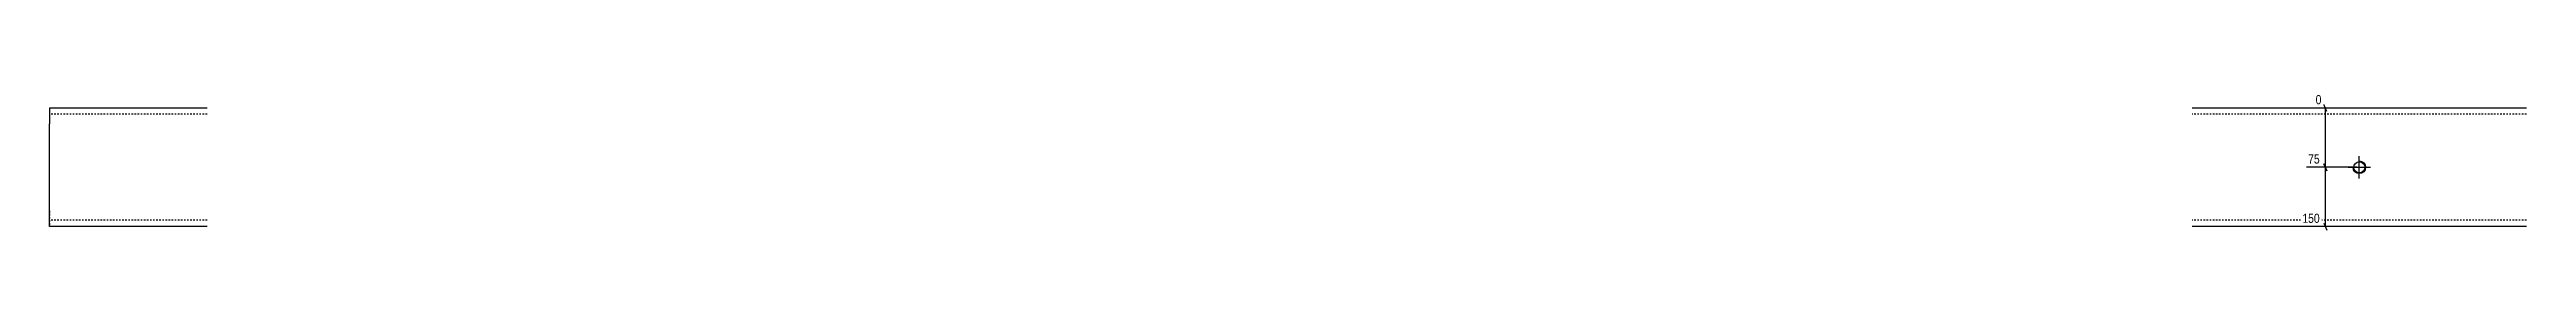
# Model space of a CAD drawing. Header units: millimetres. Extents: x 7 to 20492, y 9 to 247.
# Drawn here: x 13277 to 16419, y 9 to 183 of the extents above; entities that cross this region are included whole.
import ezdxf

# ---------------------------------------------------------------- set-up
doc = ezdxf.new("R2010")
doc.units = ezdxf.units.MM
doc.linetypes.add('DXK_LINE_DOT2', pattern=[3.9198, 1.9599, -1.9599])
doc.layers.add('MÅLSÆTNING', color=7, linetype='Continuous')
doc.layers.add('STÅL', color=7, linetype='Continuous')
doc.styles.add('Arial Narrow', font='ARIALN.TTF', dxfattribs={"height": 0.2})

msp = doc.modelspace()

# ---------------------------------------------------------------- linework, layer by layer
at = {"layer": 'MÅLSÆTNING', "color": 7, "linetype": 'Continuous'}
for p, q in [((16204.2, 163.5), (16151.8, 163.5)), ((16166, 159), (16162.4, 168)), ((16204.2, 88.5), (16140.1, 88.5)), ((16166, 84), (16162.4, 93)), ((16164.2, 13.5), (16164.2, 88.5)), ((16204.2, 13.5), (16132.8, 13.5)), ((16162.4, 18), (16166, 9))]:
    msp.add_line(p, q, dxfattribs=at)
at = {"layer": 'STÅL', "color": 2, "linetype": 'Continuous'}
for p, q in [((13277.2, 163.5), (13277.2, 143.5)), ((13477.2, 163.5), (13277.2, 163.5)), ((16419.2, 163.5), (15995.2, 163.5)), ((13277.2, 33.5), (13277.2, 143.5)), ((13277.2, 13.5), (13277.2, 33.5)), ((13477.2, 13.5), (13277.2, 13.5)), ((16419.2, 13.5), (15995.2, 13.5))]:
    msp.add_line(p, q, dxfattribs=at)
at = {"layer": 'STÅL', "color": 7, "linetype": 'DXK_LINE_DOT2'}
for p, q in [((13277.2, 163.5), (13277.2, 157.6)), ((13477.2, 155.5), (13277.2, 155.5)), ((16419.2, 155.5), (15995.2, 155.5)), ((13277.2, 33.5), (13277.2, 15)), ((13477.2, 21.5), (13277.2, 21.5)), ((16419.2, 21.5), (15995.2, 21.5))]:
    msp.add_line(p, q, dxfattribs=at)
at = {"layer": 'STÅL', "color": 3, "linetype": 'Continuous'}
for p, q in [((16202.3, 93.4), (16204.6, 95)), ((16204.6, 95), (16207.2, 95.5)), ((16207.2, 74.5), (16207.2, 102.5)), ((16207.2, 96.5), (16207.2, 96.5)), ((16207.2, 96.5), (16210.3, 95.9)), ((16207.2, 95.5), (16207.2, 95.5)), ((16207.2, 95.5), (16209.9, 95)), ((16209.9, 95), (16212.2, 93.4)), ((16210.3, 95.9), (16212.9, 94.2)), ((16193.2, 88.5), (16221.2, 88.5)), ((16199.8, 85.4), (16199.2, 88.5)), ((16199.2, 88.5), (16199.2, 88.5)), ((16201.6, 82.8), (16199.8, 85.4)), ((16200.2, 88.5), (16200.8, 91.2)), ((16200.8, 85.8), (16200.2, 88.5)), ((16200.2, 88.5), (16200.2, 88.5)), ((16200.8, 91.2), (16202.3, 93.4)), ((16202.3, 83.5), (16200.8, 85.8)), ((16204.2, 81.1), (16201.6, 82.8)), ((16204.6, 82), (16202.3, 83.5)), ((16207.2, 80.5), (16204.2, 81.1)), ((16207.2, 81.5), (16204.6, 82)), ((16209.9, 82), (16207.2, 81.5)), ((16207.2, 81.5), (16207.2, 81.5)), ((16210.3, 81.1), (16207.2, 80.5)), ((16207.2, 80.5), (16207.2, 80.5)), ((16212.2, 83.5), (16209.9, 82)), ((16212.9, 82.8), (16210.3, 81.1)), ((16212.2, 93.4), (16213.7, 91.2)), ((16213.7, 85.8), (16212.2, 83.5)), ((16212.9, 94.2), (16214.6, 91.6)), ((16214.6, 85.4), (16212.9, 82.8)), ((16213.7, 91.2), (16214.2, 88.5)), ((16214.2, 88.5), (16213.7, 85.8)), ((16214.2, 88.5), (16214.2, 88.5)), ((16214.6, 91.6), (16215.2, 88.5)), ((16215.2, 88.5), (16214.6, 85.4)), ((16215.2, 88.5), (16215.2, 88.5))]:
    msp.add_line(p, q, dxfattribs=at)

# ---------------------------------------------------------------- next in the draw order: wipeouts: each hides what was drawn before it
at = {"color": 0, "linetype": 'Continuous'}
for points in [[(16159.3, 90.9), (16159.3, 107.7), (16139.9, 107.7), (16139.9, 90.9)], [(16159.3, 15.9), (16159.3, 32.7), (16132.6, 32.7), (16132.6, 15.9)]]:
    msp.add_wipeout(points, dxfattribs=at).dxf.layer = 'MÅLSÆTNING'

# ---------------------------------------------------------------- next in the draw order: linework, layer by layer
at = {"layer": 'MÅLSÆTNING', "color": 7, "linetype": 'Continuous'}
for p, q in [((16164.2, 88.5), (16164.2, 163.5)), ((16204.2, 88.5), (16140.1, 88.5)), ((16162.4, 93), (16166, 84))]:
    msp.add_line(p, q, dxfattribs=at)

# ---------------------------------------------------------------- next in the draw order: texts
at = {"layer": 'MÅLSÆTNING', "color": 3, "linetype": 'Continuous', "style": 'Arial Narrow'}
for s, p in [('75', (16142.3, 93.3)), ('150', (16135, 18.3))]:
    msp.add_text(s, height=11.45, dxfattribs=at).set_placement(p)

# ---------------------------------------------------------------- next in the draw order: wipeouts: each hides what was drawn before it
at = {"color": 0, "linetype": 'Continuous'}
msp.add_wipeout([(16161.5, 165.9), (16161.5, 182.7), (16149.4, 182.7), (16149.4, 165.9)], dxfattribs=at).dxf.layer = 'MÅLSÆTNING'

# ---------------------------------------------------------------- next in the draw order: texts
at = {"layer": 'MÅLSÆTNING', "color": 3, "linetype": 'Continuous', "style": 'Arial Narrow'}
msp.add_text('0', height=11.5, dxfattribs=at).set_placement((16151.8, 168.3))

doc.saveas('drawing.dxf')
